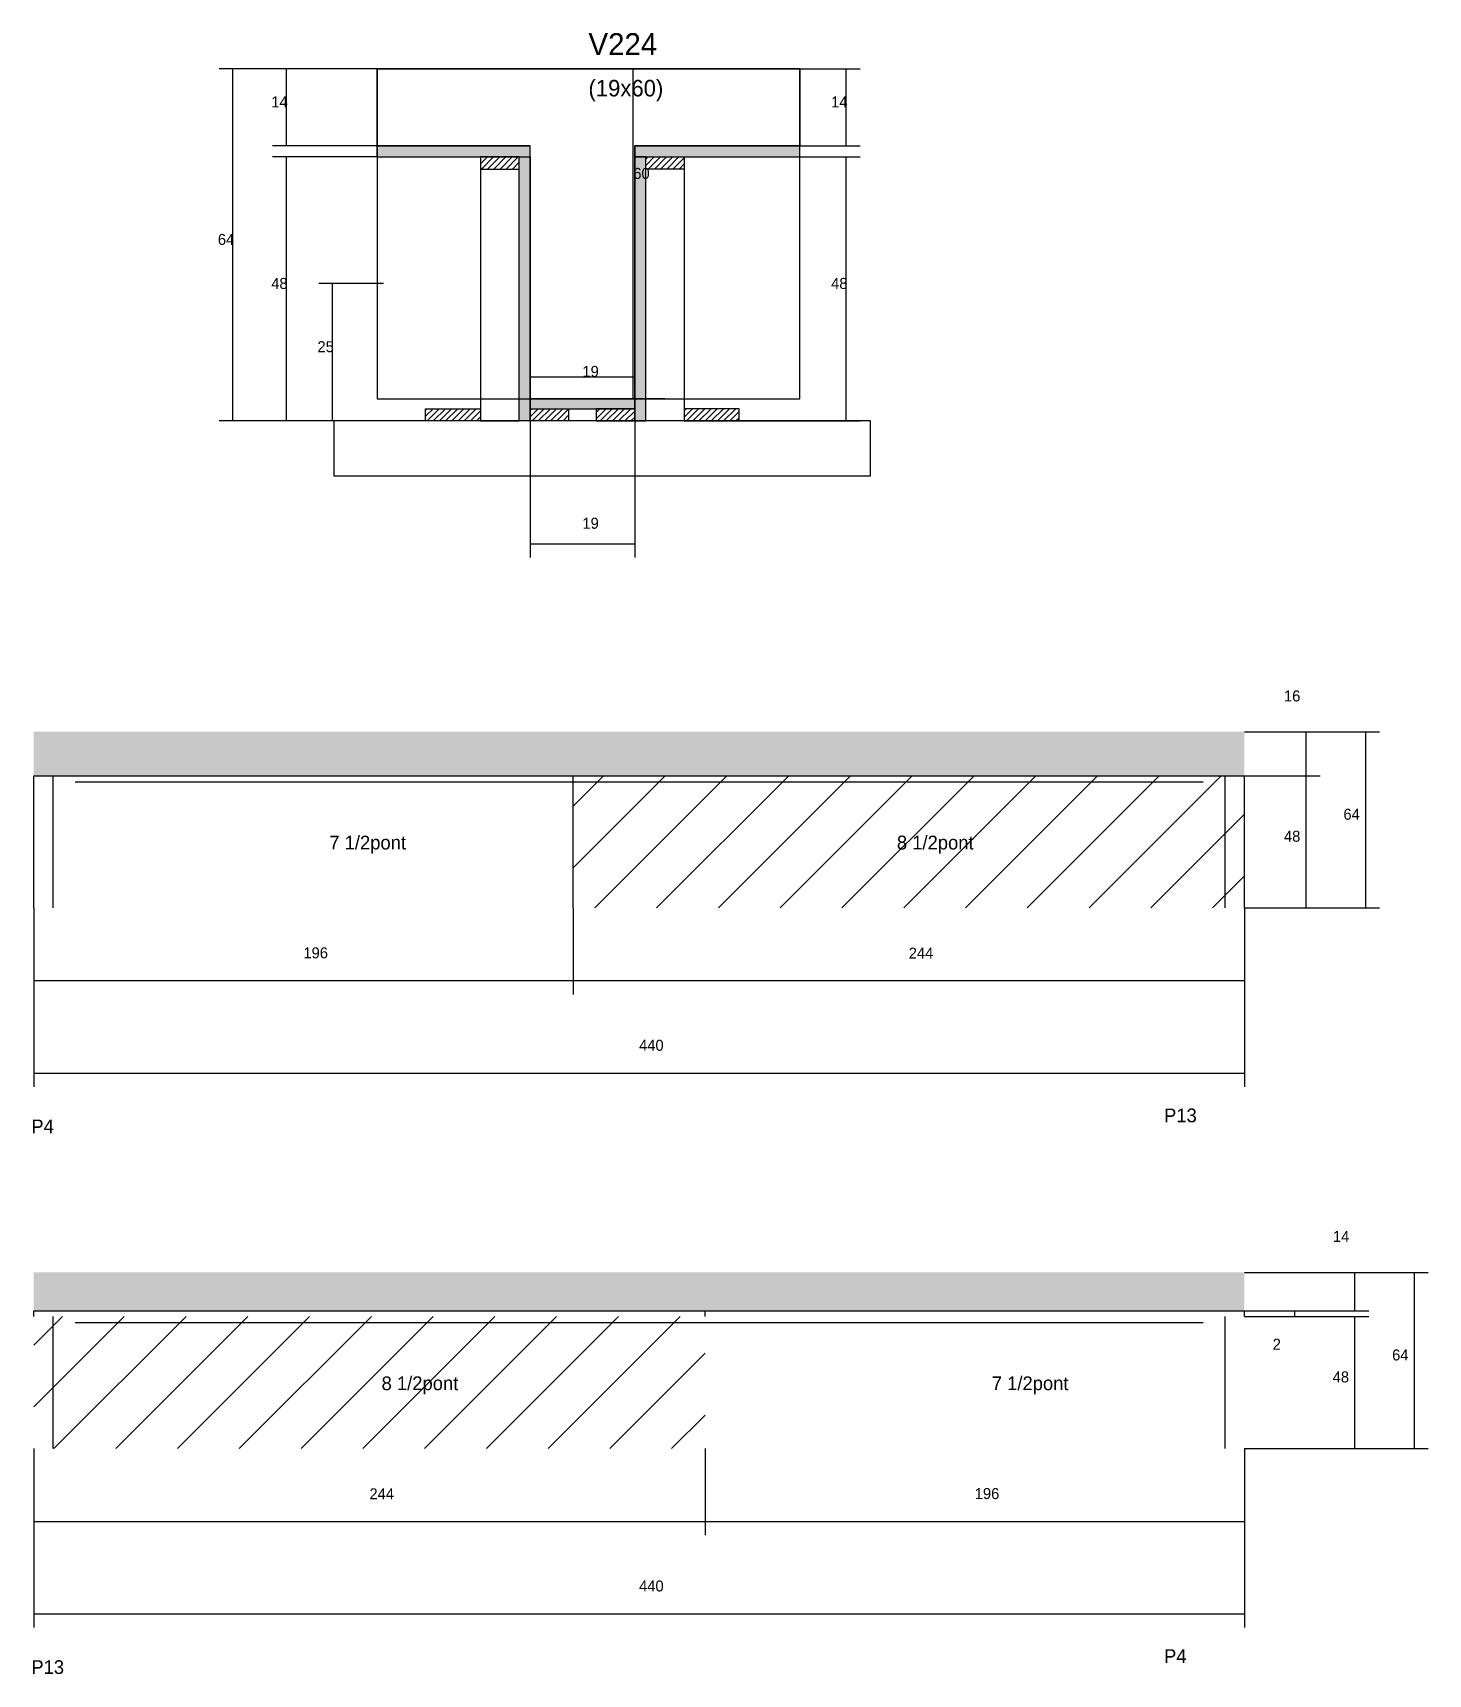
# Model space of a CAD drawing. Header units: metres. Extents: x 2857 to 3489, y 4293 to 5715.
# Drawn here: x 2857 to 3364, y 5118 to 5715 of the extents above; entities that cross this region are included whole.
import ezdxf

# ---------------------------------------------------------------- set-up
doc = ezdxf.new("R2010")
doc.units = ezdxf.units.M
for name, color, linetype in [('CONCRETO', 251, 'Continuous'), ('COTA', 4, 'Continuous'), ('Cota Seção (2x)', 4, 'Continuous'), ('Hachura', 253, 'Continuous'), ('Madeira', 126, 'Continuous'), ('NOMENCLATURA', 7, 'Continuous'), ('Painéis', 200, 'Continuous'), ('REAPROVEITAMENTO', 251, 'Continuous'), ('SARR_2.2x7', 40, 'Continuous'), ('Texto Seção', 7, 'Continuous')]:
    doc.layers.add(name, color=color, linetype=linetype)

msp = doc.modelspace()

# ---------------------------------------------------------------- texts
at = {"layer": 'COTA'}
for s, p in [('14', (2944, 5687.5)), ('14', (3147.5, 5687.5)), ('64', (2924.6, 5637.5)), ('48', (2944, 5621.5)), ('48', (3147.5, 5621.5)), ('25', (2960.8, 5598.5)), ('19', (3057.1, 5534.3)), ('16', (3312.1, 5471.5)), ('64', (3333.7, 5428.5)), ('48', (3312.1, 5420.5)), ('196', (2955.7, 5378.1)), ('244', (3175.7, 5378)), ('440', (3077.7, 5344.5)), ('14', (3329.9, 5275)), ('64', (3351.4, 5231.9)), ('48', (3329.8, 5223.9)), ('244', (2979.7, 5181.4)), ('196', (3199.7, 5181.5)), ('440', (3077.7, 5147.9))]:
    msp.add_text(s, height=4, dxfattribs=at).set_placement(p)
at = {"layer": 'Cota Seção (2x)'}
for s, p in [('60', (3075.6, 5661.5)), ('19', (3057.1, 5589.5)), ('2', (3308, 5235.8))]:
    msp.add_text(s, height=4, dxfattribs=at).set_placement(p)
at = {"layer": 'NOMENCLATURA'}
for s, p in [('7 1/2pont', (2965.1, 5417.7)), ('8 1/2pont', (3171.4, 5417.7)), ('P13', (3268.5, 5318.5)), ('P4', (2856.8, 5314.5)), ('8 1/2pont', (2984.1, 5221.1)), ('7 1/2pont', (3205.9, 5221.1)), ('P4', (3268.5, 5121.9)), ('P13', (2856.8, 5117.9))]:
    msp.add_text(s, height=5, dxfattribs=at).set_placement(p)
at = {"layer": 'Texto Seção'}
for s, height, p in [('V224', 8, (3059.3, 5706.5)), ('(19x60)', 6, (3059.3, 5691.5))]:
    msp.add_text(s, height=height, dxfattribs=at).set_placement(p)

# ---------------------------------------------------------------- hatches: boundary and pattern name
at = {"layer": 'COTA'}
h = msp.add_hatch(dxfattribs=at)
h.set_pattern_fill('AR-CONC', scale=0.03)
h.paths.add_polyline_path([(3297.7, 5460.5), (3297.7, 5444.5), (3297.7, 5444.5), (2857.7, 5444.5), (2857.7, 5444.5), (2857.7, 5460.5), (2857.7, 5460.5), (3297.7, 5460.5)])
h = msp.add_hatch(dxfattribs=at)
h.set_pattern_fill('AR-CONC', scale=0.03)
h.paths.add_polyline_path([(2857.7, 5263.9), (2857.7, 5249.9), (2857.7, 5249.9), (3297.7, 5249.9), (3297.7, 5249.9), (3297.7, 5263.9), (3297.7, 5263.9), (2857.7, 5263.9)])
at = {"layer": 'Hachura'}
h = msp.add_hatch(color=8, dxfattribs=at)
h.dxf.hatch_style = 1
h.paths.add_polyline_path([(3038.1, 5669.5), (3038.1, 5673.5), (3038.1, 5673.5), (2982.5, 5673.5), (2982.5, 5673.5), (2982.5, 5669.5), (2982.5, 5669.5), (3038.1, 5669.5)])
h = msp.add_hatch(color=8, dxfattribs=at)
h.dxf.hatch_style = 1
h.paths.add_polyline_path([(3034.1, 5673.5), (3038.1, 5673.5), (3038.1, 5673.5), (3038.1, 5573.5), (3038.1, 5573.5), (3034.1, 5573.5), (3034.1, 5573.5), (3034.1, 5673.5)])
h = msp.add_hatch(color=8, dxfattribs=at)
h.dxf.hatch_style = 1
h.paths.add_polyline_path([(3080.1, 5673.5), (3076.1, 5673.5), (3076.1, 5673.5), (3076.1, 5573.5), (3076.1, 5573.5), (3080.1, 5573.5), (3080.1, 5573.5), (3080.1, 5673.5)])
h = msp.add_hatch(color=8, dxfattribs=at)
h.dxf.hatch_style = 1
h.paths.add_polyline_path([(3136.1, 5669.5), (3136.1, 5673.5), (3136.1, 5673.5), (3076.1, 5673.5), (3076.1, 5673.5), (3076.1, 5669.5), (3076.1, 5669.5), (3136.1, 5669.5)])
h = msp.add_hatch(dxfattribs=at)
h.set_pattern_fill('ANSI31', scale=0.5)
h.paths.add_polyline_path([(3034.1, 5665.1), (3034.1, 5669.5), (3034.1, 5669.5), (3020.1, 5669.5), (3020.1, 5669.5), (3020.1, 5665.1), (3020.1, 5665.1), (3034.1, 5665.1)])
h = msp.add_hatch(dxfattribs=at)
h.set_pattern_fill('ANSI31', scale=0.5)
h.paths.add_polyline_path([(3080.1, 5665.1), (3080.1, 5669.5), (3080.1, 5669.5), (3094.1, 5669.5), (3094.1, 5669.5), (3094.1, 5665.1), (3094.1, 5665.1), (3080.1, 5665.1)])
h = msp.add_hatch(color=8, dxfattribs=at)
h.dxf.hatch_style = 1
h.paths.add_polyline_path([(3076.1, 5577.9), (3076.1, 5581.5), (3076.1, 5581.5), (3038.1, 5581.5), (3038.1, 5581.5), (3038.1, 5577.9), (3038.1, 5577.9), (3076.1, 5577.9)])
h = msp.add_hatch(dxfattribs=at)
h.set_pattern_fill('ANSI31', scale=0.5)
h.paths.add_polyline_path([(3000.1, 5573.5), (3000.1, 5577.9), (3000.1, 5577.9), (3020.1, 5577.9), (3020.1, 5577.9), (3020.1, 5573.5), (3020.1, 5573.5), (3000.1, 5573.5)])
h = msp.add_hatch(dxfattribs=at)
h.set_pattern_fill('ANSI31', scale=0.5)
h.paths.add_polyline_path([(3038.1, 5573.5), (3038.1, 5577.9), (3038.1, 5577.9), (3052.1, 5577.9), (3052.1, 5577.9), (3052.1, 5573.5), (3052.1, 5573.5), (3038.1, 5573.5)])
h = msp.add_hatch(dxfattribs=at)
h.set_pattern_fill('ANSI31', scale=0.5)
h.paths.add_polyline_path([(3076.1, 5573.5), (3076.1, 5577.9), (3076.1, 5577.9), (3062.1, 5577.9), (3062.1, 5577.9), (3062.1, 5573.5), (3062.1, 5573.5), (3076.1, 5573.5)])
h = msp.add_hatch(dxfattribs=at)
h.set_pattern_fill('ANSI31', scale=0.5)
h.paths.add_polyline_path([(3114.1, 5573.5), (3114.1, 5577.9), (3114.1, 5577.9), (3094.1, 5577.9), (3094.1, 5577.9), (3094.1, 5573.5), (3094.1, 5573.5), (3114.1, 5573.5)])
at = {"layer": 'REAPROVEITAMENTO'}
h = msp.add_hatch(dxfattribs=at)
h.set_pattern_fill('ANSI31', scale=5)
h.paths.add_polyline_path([(3053.7, 5396.5), (3297.7, 5396.5), (3297.7, 5396.5), (3297.7, 5444.5), (3297.7, 5444.5), (3053.7, 5444.5), (3053.7, 5444.5), (3053.7, 5396.5)])
h = msp.add_hatch(dxfattribs=at)
h.set_pattern_fill('ANSI31', scale=5)
h.paths.add_polyline_path([(2857.7, 5199.9), (3101.7, 5199.9), (3101.7, 5199.9), (3101.7, 5247.9), (3101.7, 5247.9), (2857.7, 5247.9), (2857.7, 5247.9), (2857.7, 5199.9)])

# ---------------------------------------------------------------- linework, layer by layer
at = {"layer": 'CONCRETO'}
for points in [[(2982.5, 5673.5), (2982.5, 5701.5), (3136.1, 5701.5), (3136.1, 5673.5), (3076.1, 5673.5), (3076.1, 5581.5), (3038.1, 5581.5), (3038.1, 5673.5)], [(2982.5, 5581.5), (3136.1, 5581.5), (3136.1, 5701.5), (2982.5, 5701.5)]]:
    msp.add_lwpolyline(points, close=True, dxfattribs=at)
at = {"layer": 'COTA'}
for p, q in [((2982.5, 5701.5), (2925.1, 5701.5)), ((2930.1, 5573.5), (2930.1, 5701.5)), ((2982.5, 5701.5), (2944.5, 5701.5)), ((2949.5, 5673.5), (2949.5, 5701.5)), ((3136.1, 5701.5), (3158, 5701.5)), ((3153, 5673.5), (3153, 5701.5)), ((2982.5, 5673.5), (2944.5, 5673.5)), ((3136.1, 5673.5), (3158, 5673.5)), ((2982.5, 5669.5), (2944.5, 5669.5)), ((2949.5, 5573.5), (2949.5, 5669.5)), ((3136.1, 5669.5), (3158, 5669.5)), ((3153, 5573.5), (3153, 5669.5)), ((2984.8, 5623.5), (2961.3, 5623.5)), ((2966.3, 5573.5), (2966.3, 5623.5)), ((3004.5, 5573.5), (2925.1, 5573.5)), ((3004.5, 5573.5), (2944.5, 5573.5)), ((2984.8, 5573.5), (2961.3, 5573.5)), ((3038.1, 5573.5), (3038.1, 5523.8)), ((3076.1, 5573.5), (3076.1, 5523.8)), ((3109.7, 5573.5), (3158, 5573.5)), ((3038.1, 5528.8), (3076.1, 5528.8)), ((3297.7, 5460.5), (3325.2, 5460.5)), ((3297.7, 5460.5), (3346.8, 5460.5)), ((3320.2, 5444.5), (3320.2, 5460.5)), ((3341.8, 5396.5), (3341.8, 5460.5)), ((3297.7, 5444.5), (3325.2, 5444.5)), ((3297.7, 5444.5), (3325.2, 5444.5)), ((3320.2, 5396.5), (3320.2, 5444.5)), ((2857.7, 5396.5), (2857.7, 5365)), ((2857.7, 5396.5), (2857.7, 5331.4)), ((3053.7, 5396.5), (3053.7, 5365)), ((3053.7, 5396.5), (3053.7, 5365)), ((3297.7, 5396.5), (3297.7, 5365)), ((3297.7, 5396.5), (3297.7, 5331.4)), ((3297.7, 5396.5), (3325.2, 5396.5)), ((3297.7, 5396.5), (3346.8, 5396.5)), ((2857.7, 5370), (3053.7, 5370)), ((3053.7, 5370), (3297.7, 5370)), ((2857.7, 5336.4), (3297.7, 5336.4)), ((3297.7, 5263.9), (3342.9, 5263.9)), ((3297.7, 5263.9), (3364.5, 5263.9)), ((3337.9, 5249.9), (3337.9, 5263.9)), ((3359.5, 5199.9), (3359.5, 5263.9)), ((3297.7, 5249.9), (3342.9, 5249.9)), ((3297.7, 5247.9), (3342.9, 5247.9)), ((3337.9, 5199.9), (3337.9, 5247.9)), ((2857.7, 5199.9), (2857.7, 5168.4)), ((2857.7, 5199.9), (2857.7, 5134.8)), ((3101.7, 5199.9), (3101.7, 5168.4)), ((3101.7, 5199.9), (3101.7, 5168.4)), ((3297.7, 5199.9), (3297.7, 5168.4)), ((3297.7, 5199.9), (3297.7, 5134.8)), ((3297.7, 5199.9), (3342.9, 5199.9)), ((3297.7, 5199.9), (3364.5, 5199.9)), ((2857.7, 5173.4), (3101.7, 5173.4)), ((3101.7, 5173.4), (3297.7, 5173.4)), ((2857.7, 5139.8), (3297.7, 5139.8))]:
    msp.add_line(p, q, dxfattribs=at)
at = {"layer": 'Cota Seção (2x)'}
for p, q in [((3087.1, 5701.5), (3070.6, 5701.5)), ((3075.6, 5581.5), (3075.6, 5701.5)), ((3038.1, 5573.5), (3038.1, 5594.5)), ((3076.1, 5573.5), (3076.1, 5594.5)), ((3038.1, 5589.5), (3076.1, 5589.5)), ((3087.1, 5581.5), (3070.6, 5581.5)), ((3297.7, 5249.9), (3321, 5249.9)), ((3297.7, 5247.9), (3321, 5247.9)), ((3316, 5247.9), (3316, 5249.9))]:
    msp.add_line(p, q, dxfattribs=at)
at = {"layer": 'Madeira'}
for points in [[(3034.1, 5665.1), (3034.1, 5669.5), (3020.1, 5669.5), (3020.1, 5665.1)], [(3034.1, 5669.5), (3020.1, 5669.5), (3020.1, 5573.5), (3034.1, 5573.5)], [(3080.1, 5665.1), (3080.1, 5669.5), (3094.1, 5669.5), (3094.1, 5665.1)], [(3080.1, 5669.5), (3094.1, 5669.5), (3094.1, 5573.5), (3080.1, 5573.5)], [(3000.1, 5573.5), (3000.1, 5577.9), (3020.1, 5577.9), (3020.1, 5573.5)], [(3038.1, 5573.5), (3038.1, 5577.9), (3052.1, 5577.9), (3052.1, 5573.5)], [(3076.1, 5573.5), (3076.1, 5577.9), (3062.1, 5577.9), (3062.1, 5573.5)], [(3114.1, 5573.5), (3114.1, 5577.9), (3094.1, 5577.9), (3094.1, 5573.5)], [(2966.7, 5553.5), (3161.8, 5553.5), (3161.8, 5573.5), (2966.7, 5573.5)]]:
    msp.add_lwpolyline(points, close=True, dxfattribs=at)
at = {"layer": 'Painéis'}
for p, q in [((2982.5, 5673.5), (3038.1, 5673.5)), ((2982.5, 5669.5), (2982.5, 5673.5)), ((3038.1, 5669.5), (3038.1, 5673.5)), ((3076.1, 5673.5), (3136.1, 5673.5)), ((3076.1, 5669.5), (3076.1, 5673.5)), ((3136.1, 5669.5), (3136.1, 5673.5)), ((3038.1, 5573.5), (3038.1, 5669.5)), ((3076.1, 5573.5), (3076.1, 5669.5)), ((3038.1, 5581.5), (3076.1, 5581.5)), ((3038.1, 5577.9), (3038.1, 5581.5)), ((3076.1, 5577.9), (3076.1, 5581.5)), ((2857.7, 5444.5), (3297.7, 5444.5)), ((2857.7, 5396.5), (2857.7, 5444.5)), ((3053.7, 5396.5), (3053.7, 5444.5)), ((3297.7, 5396.5), (3297.7, 5444.5))]:
    msp.add_line(p, q, dxfattribs=at)
for points in [[(3038.1, 5669.5), (3038.1, 5673.5), (2982.5, 5673.5), (2982.5, 5669.5)], [(3136.1, 5669.5), (3136.1, 5673.5), (3076.1, 5673.5), (3076.1, 5669.5)], [(3034.1, 5669.5), (3038.1, 5669.5), (3038.1, 5573.5), (3034.1, 5573.5)], [(3080.1, 5669.5), (3076.1, 5669.5), (3076.1, 5573.5), (3080.1, 5573.5)], [(3076.1, 5577.9), (3076.1, 5581.5), (3038.1, 5581.5), (3038.1, 5577.9)]]:
    msp.add_lwpolyline(points, close=True, dxfattribs=at)
at = {"layer": 'SARR_2.2x7'}
for p, q in [((2864.7, 5396.5), (2864.7, 5444.5)), ((3290.7, 5396.5), (3290.7, 5444.5)), ((2872.7, 5442.3), (3053.7, 5442.3)), ((3053.7, 5442.3), (3282.7, 5442.3)), ((2857.7, 5249.9), (3101.7, 5249.9)), ((2857.7, 5247.9), (2857.7, 5249.9)), ((2864.7, 5199.9), (2864.7, 5247.9)), ((3101.7, 5249.9), (3297.7, 5249.9)), ((3101.7, 5247.9), (3101.7, 5249.9)), ((3290.7, 5199.9), (3290.7, 5247.9)), ((3297.7, 5247.9), (3297.7, 5249.9)), ((2872.7, 5245.7), (3101.7, 5245.7)), ((3101.7, 5245.7), (3282.7, 5245.7))]:
    msp.add_line(p, q, dxfattribs=at)

msp.set_redraw_order([(e.dxf.handle, doc.entitydb.next_handle()) for e in msp.query("TEXT MTEXT ATTDEF DIMENSION ARC_DIMENSION")])  # texts and dimensions are drawn at this point

doc.saveas('drawing.dxf')
